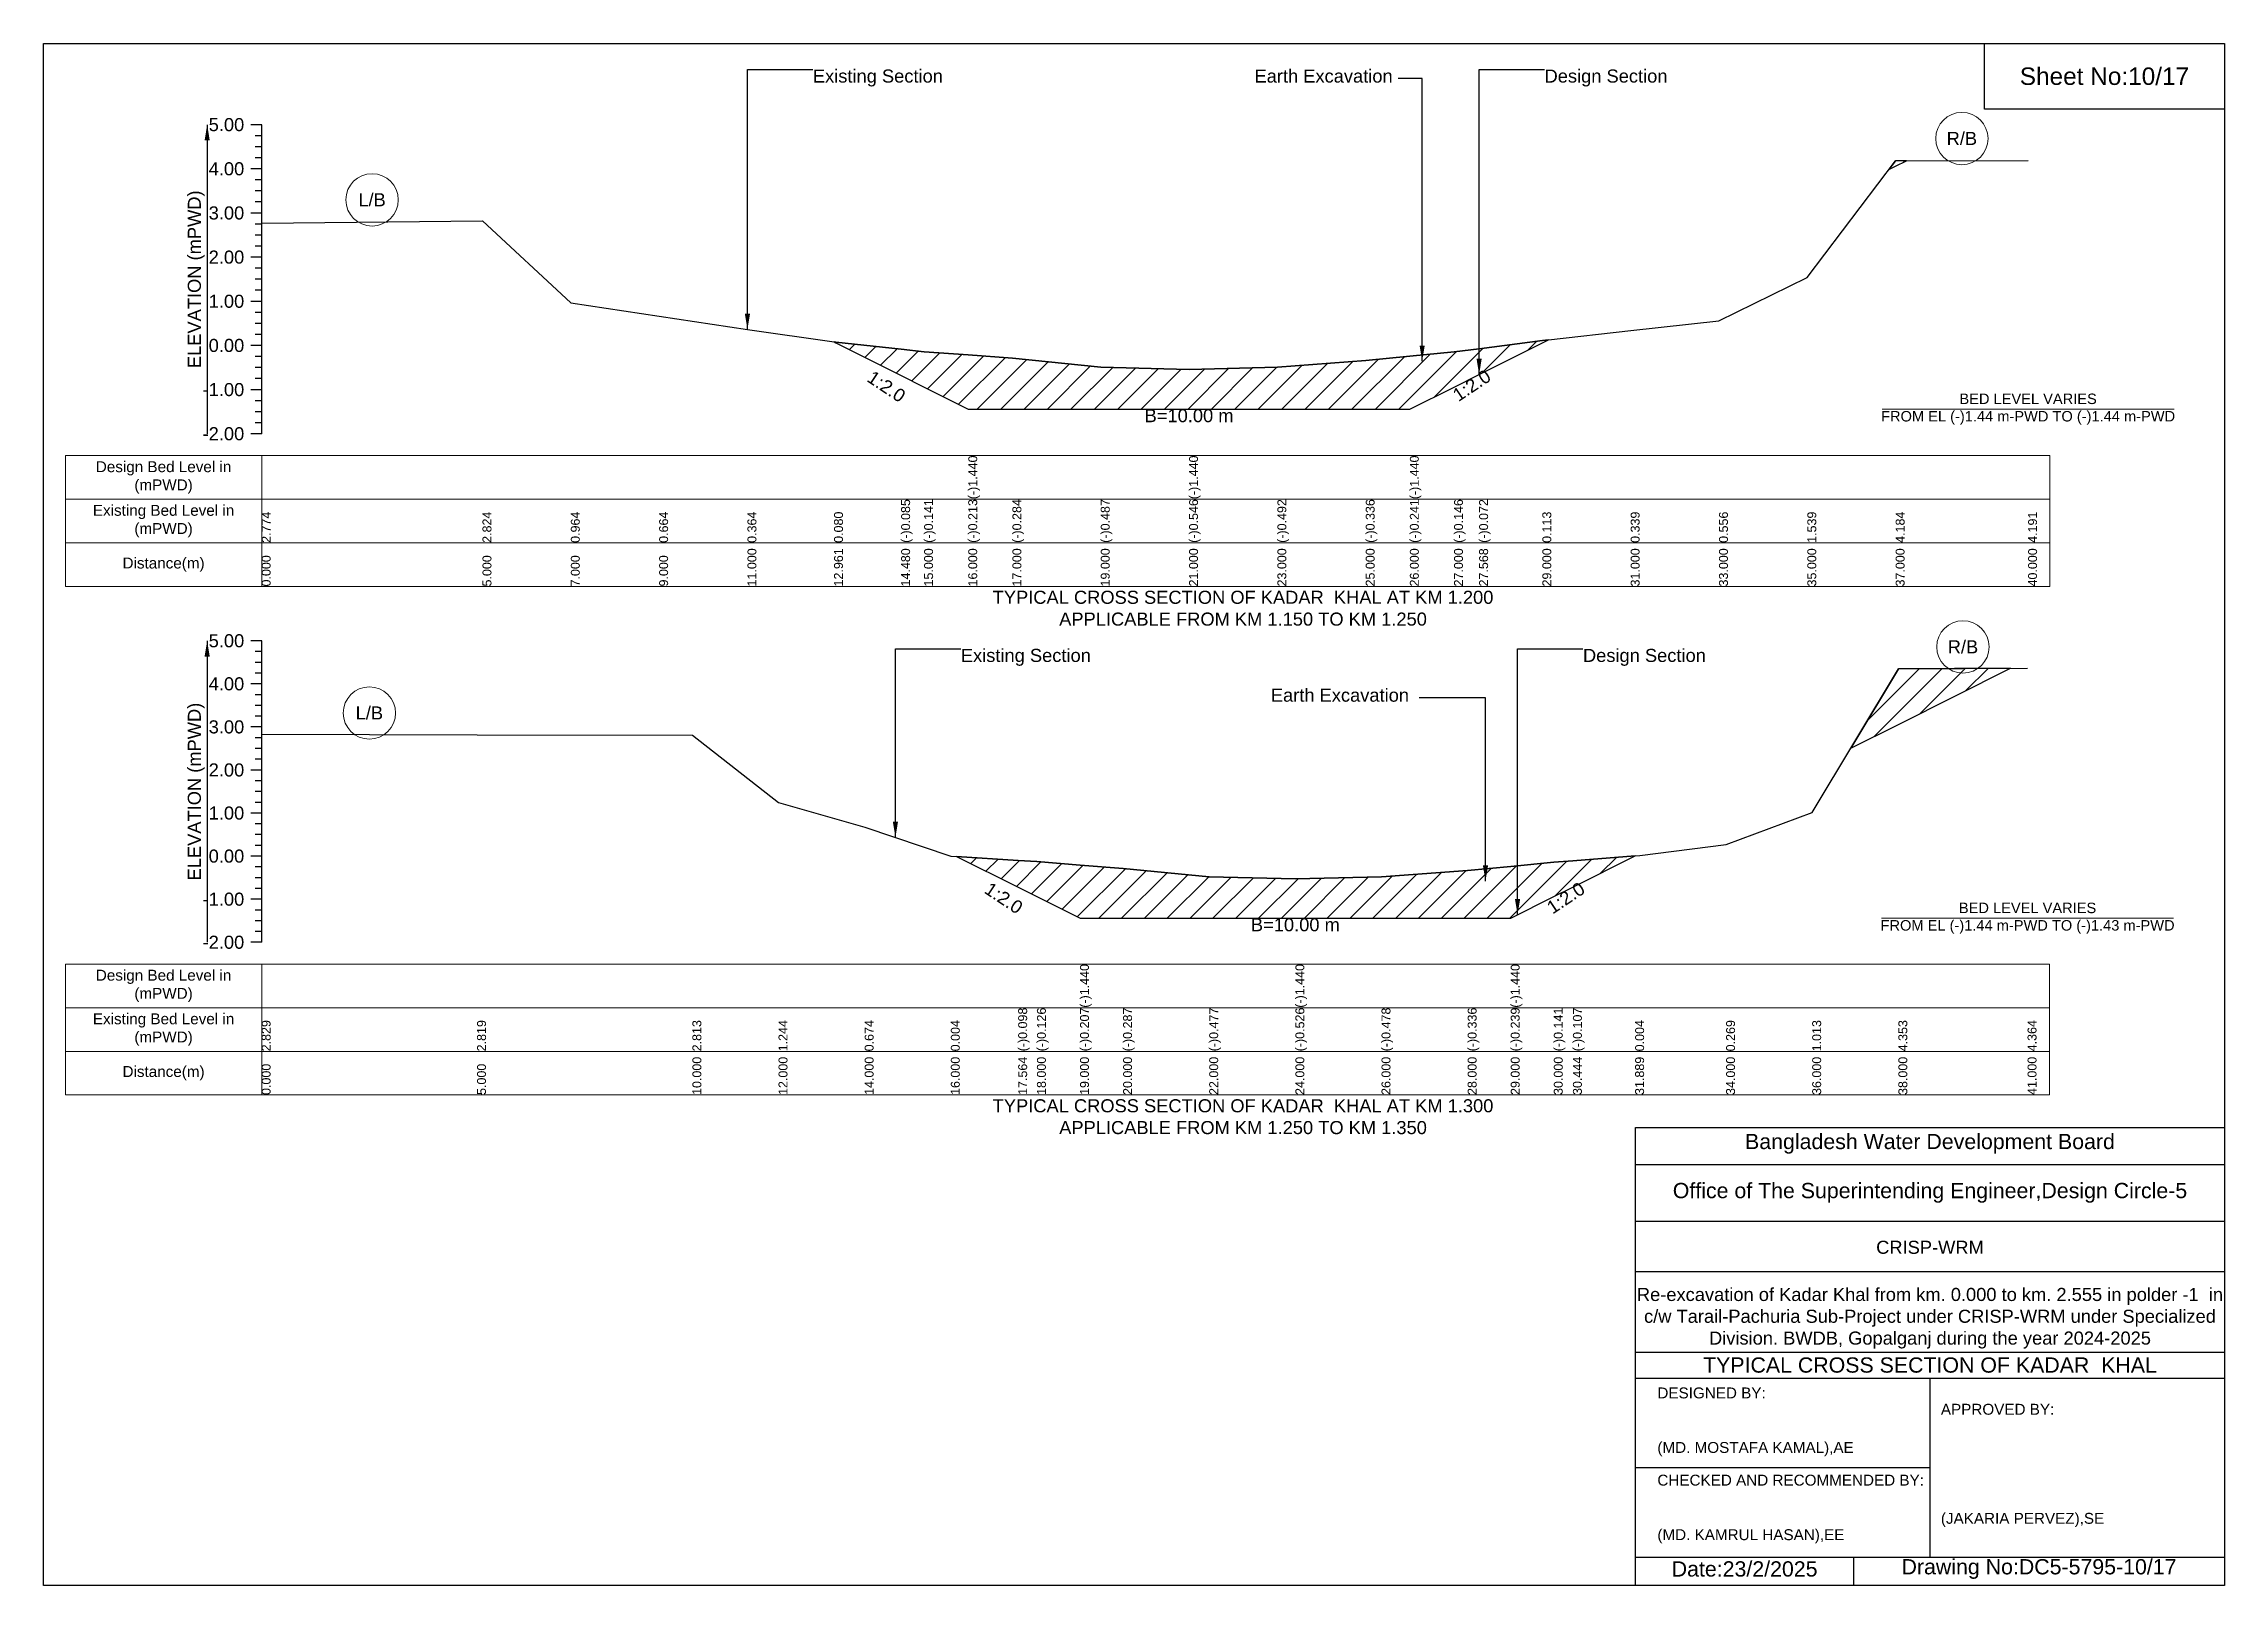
# Model space of a CAD drawing. Header units: inches. Extents: x 91000 to 278000, y -13885 to 0.
# Drawn here: x 190000 to 198000, y -5656 to 0 of the extents above; entities that cross this region are included whole.
import ezdxf

# ---------------------------------------------------------------- set-up
doc = ezdxf.new("R2010")
doc.units = ezdxf.units.IN
doc.header["$LTSCALE"] = 7
doc.header["$MEASUREMENT"] = 0
for name, color, linetype, lineweight in [('Cross section Data Border', 7, 'Continuous', 9), ('Cross Section Labels', 7, 'Continuous', 9), ('Existing_Bed_Level for Xsection', 7, 'Continuous', 25)]:
    doc.layers.add(name, color=color, linetype=linetype, lineweight=lineweight)
doc.styles.get("Standard").update_dxf_attribs({"font": 'arial.ttf'})
doc.dimstyles.get("Standard").update_dxf_attribs({"dimtxt": 0.18, "dimasz": 0.18, "dimexe": 0.18, "dimexo": 0.0625, "dimgap": 0.09, "dimtad": 0, "dimtih": 1, "dimtoh": 1, "dimdec": 4, "dimzin": 0, "dimdsep": 46, "dimtxsty": 'Standard', "dimcen": 0.09, "dimadec": 0, "dimazin": 0, "dimtfac": 1, "dimtdec": 4, "dimtofl": 0, "dimtmove": 0, "dimatfit": 3, "dimfxl": 1, "dimtolj": 1, "dimtzin": 0, "dimarcsym": 0})

msp = doc.modelspace()

# ---------------------------------------------------------------- texts
at = {"attachment_point": 5}
for s, insert, char_height in [('Sheet No:10/17', (197560, -120), 64), ('Bangladesh Water Development Board', (196920, -4036), 56), ('Office of The Superintending Engineer,Design Circle-5', (196920, -4216), 56)]:
    msp.add_mtext(s, dxfattribs=dict(at, insert=insert, char_height=char_height))
for s, insert, char_height, width, attachment_point in [('CRISP-WRM', (196920, -4416), 48, 2240, 5), ('Re-excavation of Kadar Khal from km. 0.000 to km. 2.555 in polder -1  in c/w Tarail-Pachuria Sub-Project under CRISP-WRM under Specialized Division. BWDB, Gopalganj during the year 2024-2025', (196920, -4676), 48, 2160, 5), ('TYPICAL CROSS SECTION OF KADAR  KHAL', (196920, -4848), 56, 2240, 5), ('DESIGNED BY:^J^J^J(MD. MOSTAFA KAMAL),AE', (195920, -5056), 40, 1120, 4), ('APPROVED BY:^J^J^J^J^J^J(JAKARIA PERVEZ),SE', (196960, -5216), 40, 1120, 4), ('CHECKED AND RECOMMENDED BY:^J^J^J(MD. KAMRUL HASAN),EE', (195920, -5376), 40, 1120, 4), ('Date:23/2/2025', (196240, -5596), 56, 1120, 5), ('Drawing No:DC5-5795-10/17', (197320, -5596), 56, 1760, 5)]:
    msp.add_mtext(s, dxfattribs=dict(insert=insert, char_height=char_height, width=width, attachment_point=attachment_point))
at = {"layer": 'Cross section Data Border', "char_height": 40, "width": 640, "attachment_point": 5}
for s, insert in [('Design Bed Level in (mPWD)', (190440, -1591.5)), ('Existing Bed Level in (mPWD)', (190440, -1751.5)), ('Distance(m)', (190440, -1911.5)), ('Design Bed Level in (mPWD)', (190440, -3456.9)), ('Existing Bed Level in (mPWD)', (190440, -3616.9)), ('Distance(m)', (190440, -3776.9))]:
    msp.add_mtext(s, dxfattribs=dict(at, insert=insert))
at = {"layer": 'Cross Section Labels'}
for s, insert, char_height, attachment_point in [('Existing Section', (192822, -95), 48, 1), ('Earth Excavation', (194442, -95), 48, 1), ('Design Section', (195506.1, -95), 48, 1), ('R/B', (197037, -348.2), 48, 5), ('L/B', (191205, -573.1), 48, 5), ('B=10.00 m', (194202, -1340.8), 48, 2), ('BED LEVEL VARIES ^JFROM EL (-)1.44 m-PWD TO (-)1.44 m-PWD', (197280, -1340.8), 38.4, 5), ('TYPICAL CROSS SECTION OF KADAR  KHAL AT KM 1.200^JAPPLICABLE FROM KM 1.150 TO KM 1.250', (194400, -2071.5), 48, 5), ('Existing Section', (193364.8, -2220.4), 48, 1), ('Design Section', (195647, -2220.4), 48, 1), ('R/B', (197041, -2213.2), 48, 5), ('Earth Excavation', (194502, -2366.2), 48, 1), ('L/B', (191195, -2455.7), 48, 5), ('BED LEVEL VARIES ^JFROM EL (-)1.44 m-PWD TO (-)1.43 m-PWD', (197278, -3208.4), 38.4, 5), ('B=10.00 m', (194592, -3208.4), 48, 2), ('TYPICAL CROSS SECTION OF KADAR  KHAL AT KM 1.300^JAPPLICABLE FROM KM 1.250 TO KM 1.350', (194400, -3936.9), 48, 5)]:
    msp.add_mtext(s, dxfattribs=dict(at, insert=insert, char_height=char_height, attachment_point=attachment_point))
at = {"layer": 'Cross Section Labels', "char_height": 48, "attachment_point": 2}
for insert, rotation in [((195225.6, -1234), 33.69007), ((193105.3, -1238), 326.30993), ((193535.7, -3114.7), 326.30993), ((195570.7, -3114.1), 33.69007)]:
    msp.add_mtext('1:2.0', dxfattribs=dict(at, insert=insert, rotation=rotation))
at = {"layer": 'Existing_Bed_Level for Xsection', "char_height": 48, "attachment_point": 6}
for s, insert in [('5.00', (190736, -297.5)), ('4.00', (190736, -459.5)), ('3.00', (190736, -621.5)), ('2.00', (190736, -783.5)), ('1.00', (190736, -945.5)), ('0.00', (190736, -1107.5)), ('-1.00', (190736, -1269.5)), ('-2.00', (190736, -1431.5)), ('5.00', (190736, -2190.9)), ('4.00', (190736, -2348.9)), ('3.00', (190736, -2506.9)), ('2.00', (190736, -2664.9)), ('1.00', (190736, -2822.9)), ('0.00', (190736, -2980.9)), ('-1.00', (190736, -3138.9)), ('-2.00', (190736, -3296.9))]:
    msp.add_mtext(s, dxfattribs=dict(at, insert=insert))
at = {"layer": 'Existing_Bed_Level for Xsection', "rotation": 90}
for s, insert, char_height, attachment_point in [('ELEVATION (mPWD)', (190560, -864.5), 48, 5), ('(-)1.440', (193392, -1671.5), 32.8, 1), ('(-)1.440', (194202, -1671.5), 32.8, 1), ('(-)1.440', (195012, -1671.5), 32.8, 1), ('(-)0.085', (193145.8, -1831.5), 32.8, 1), ('(-)0.141', (193230, -1831.5), 32.8, 1), ('(-)0.213', (193392, -1831.5), 32.8, 1), ('(-)0.284', (193554, -1831.5), 32.8, 1), ('(-)0.487', (193878, -1831.5), 32.8, 1), ('(-)0.546', (194202, -1831.5), 32.8, 1), ('(-)0.492', (194526, -1831.5), 32.8, 1), ('(-)0.336', (194850, -1831.5), 32.8, 1), ('(-)0.241', (195012, -1831.5), 32.8, 1), ('(-)0.146', (195174, -1831.5), 32.8, 1), ('(-)0.072', (195266.1, -1831.5), 32.8, 1), ('2.774', (190800, -1831.5), 32.8, 1), ('2.824', (191610, -1831.5), 32.8, 1), ('0.964', (191934, -1831.5), 32.8, 1), ('0.664', (192258, -1831.5), 32.8, 1), ('0.364', (192582, -1831.5), 32.8, 1), ('0.080', (192899.6, -1831.5), 32.8, 1), ('0.113', (195498, -1831.5), 32.8, 1), ('0.339', (195822, -1831.5), 32.8, 1), ('0.556', (196146, -1831.5), 32.8, 1), ('1.539', (196470, -1831.5), 32.8, 1), ('4.184', (196794, -1831.5), 32.8, 1), ('4.191', (197280, -1831.5), 32.8, 1), ('0.000', (190800, -1991.5), 32.8, 1), ('5.000', (191610, -1991.5), 32.8, 1), ('7.000', (191934, -1991.5), 32.8, 1), ('9.000', (192258, -1991.5), 32.8, 1), ('11.000', (192582, -1991.5), 32.8, 1), ('12.961', (192899.6, -1991.5), 32.8, 1), ('14.480', (193145.8, -1991.5), 32.8, 1), ('15.000', (193230, -1991.5), 32.8, 1), ('16.000', (193392, -1991.5), 32.8, 1), ('17.000', (193554, -1991.5), 32.8, 1), ('19.000', (193878, -1991.5), 32.8, 1), ('21.000', (194202, -1991.5), 32.8, 1), ('23.000', (194526, -1991.5), 32.8, 1), ('25.000', (194850, -1991.5), 32.8, 1), ('26.000', (195012, -1991.5), 32.8, 1), ('27.000', (195174, -1991.5), 32.8, 1), ('27.568', (195266.1, -1991.5), 32.8, 1), ('29.000', (195498, -1991.5), 32.8, 1), ('31.000', (195822, -1991.5), 32.8, 1), ('33.000', (196146, -1991.5), 32.8, 1), ('35.000', (196470, -1991.5), 32.8, 1), ('37.000', (196794, -1991.5), 32.8, 1), ('40.000', (197280, -1991.5), 32.8, 1), ('ELEVATION (mPWD)', (190560, -2743.9), 48, 5), ('(-)1.440', (193802, -3536.9), 32.8, 1), ('(-)1.440', (194592, -3536.9), 32.8, 1), ('(-)1.440', (195382, -3536.9), 32.8, 1), ('2.829', (190800, -3696.9), 32.8, 1), ('2.819', (191590, -3696.9), 32.8, 1), ('2.813', (192380, -3696.9), 32.8, 1), ('1.244', (192696, -3696.9), 32.8, 1), ('0.674', (193012, -3696.9), 32.8, 1), ('0.004', (193328, -3696.9), 32.8, 1), ('(-)0.098', (193575.2, -3696.9), 32.8, 1), ('(-)0.126', (193644, -3696.9), 32.8, 1), ('(-)0.207', (193802, -3696.9), 32.8, 1), ('(-)0.287', (193960, -3696.9), 32.8, 1), ('(-)0.477', (194276, -3696.9), 32.8, 1), ('(-)0.526', (194592, -3696.9), 32.8, 1), ('(-)0.478', (194908, -3696.9), 32.8, 1), ('(-)0.336', (195224, -3696.9), 32.8, 1), ('(-)0.239', (195382, -3696.9), 32.8, 1), ('(-)0.141', (195540, -3696.9), 32.8, 1), ('(-)0.107', (195610.2, -3696.9), 32.8, 1), ('0.004', (195838.4, -3696.9), 32.8, 1), ('0.269', (196172, -3696.9), 32.8, 1), ('1.013', (196488, -3696.9), 32.8, 1), ('4.353', (196804, -3696.9), 32.8, 1), ('4.364', (197278, -3696.9), 32.8, 1), ('0.000', (190800, -3856.9), 32.8, 1), ('5.000', (191590, -3856.9), 32.8, 1), ('10.000', (192380, -3856.9), 32.8, 1), ('12.000', (192696, -3856.9), 32.8, 1), ('14.000', (193012, -3856.9), 32.8, 1), ('16.000', (193328, -3856.9), 32.8, 1), ('17.564', (193575.2, -3856.9), 32.8, 1), ('18.000', (193644, -3856.9), 32.8, 1), ('19.000', (193802, -3856.9), 32.8, 1), ('20.000', (193960, -3856.9), 32.8, 1), ('22.000', (194276, -3856.9), 32.8, 1), ('24.000', (194592, -3856.9), 32.8, 1), ('26.000', (194908, -3856.9), 32.8, 1), ('28.000', (195224, -3856.9), 32.8, 1), ('29.000', (195382, -3856.9), 32.8, 1), ('30.000', (195540, -3856.9), 32.8, 1), ('30.444', (195610.2, -3856.9), 32.8, 1), ('31.889', (195838.4, -3856.9), 32.8, 1), ('34.000', (196172, -3856.9), 32.8, 1), ('36.000', (196488, -3856.9), 32.8, 1), ('38.000', (196804, -3856.9), 32.8, 1), ('41.000', (197278, -3856.9), 32.8, 1)]:
    msp.add_mtext(s, dxfattribs=dict(at, insert=insert, char_height=char_height, attachment_point=attachment_point))

# ---------------------------------------------------------------- hatches: boundary and pattern name
at = {"layer": 'Existing_Bed_Level for Xsection'}
h = msp.add_hatch(dxfattribs=at)
h.set_pattern_fill('ANSI31', color=256, scale=486, style=0)
h.paths.add_polyline_path([(196769.6, -462), (196794, -449.8), (196834.4, -429.6), (196794, -429.7)])
h = msp.add_hatch(dxfattribs=at)
h.set_pattern_fill('ANSI31', color=256, scale=486, style=0)
h.paths.add_polyline_path([(192899.6, -1094.6), (192906, -1097.8), (193145.8, -1217.7), (193230, -1259.8), (193392, -1340.8), (193554, -1340.8), (193878, -1340.8), (194202, -1340.8), (194526, -1340.8), (194850, -1340.8), (195012, -1340.8), (195174, -1259.8), (195266.1, -1213.8), (195498, -1097.8), (195520.2, -1086.7), (195498, -1089.2), (195266.1, -1119.3), (195174, -1131.2), (195012, -1146.6), (194850, -1162), (194526, -1187.3), (194202, -1196), (193878, -1186.4), (193554, -1153.6), (193392, -1142), (193230, -1130.4), (193145.8, -1121.3), (192906, -1095.6)])
h = msp.add_hatch(dxfattribs=at)
h.set_pattern_fill('ANSI31', color=256, scale=474, style=0)
h.paths.add_polyline_path([(196629.4, -2584.7), (196804, -2497.4), (197215.6, -2291.6), (196804, -2293.1)])
h = msp.add_hatch(dxfattribs=at)
h.set_pattern_fill('ANSI31', color=256, scale=474, style=0)
h.paths.add_polyline_path([(193348.3, -2981.6), (193575.2, -3095), (193644, -3129.4), (193802, -3208.4), (193960, -3208.4), (194276, -3208.4), (194592, -3208.4), (194908, -3208.4), (195224, -3208.4), (195382, -3208.4), (195540, -3129.4), (195610.2, -3094.3), (195838.4, -2980.2), (195610.2, -2997.8), (195540, -3003.2), (195382, -3018.6), (195224, -3034), (194908, -3056.4), (194592, -3064), (194276, -3056.3), (193960, -3026.2), (193802, -3013.5), (193644, -3000.8), (193575.2, -2996.3)])

# ---------------------------------------------------------------- linework, layer by layer
for points in [[(190000, 0), (198000, 0), (198000, -5656), (190000, -5656)], [(197120, 0), (198000, 0), (198000, -240), (197120, -240)]]:
    msp.add_lwpolyline(points, close=True)
for points in [[(195840, -5656), (195840, -3976), (198000, -3976)], [(195840, -4112), (198000, -4112)], [(195840, -4320), (198000, -4320)], [(195840, -4504), (198000, -4504)], [(195840, -4800), (198000, -4800)], [(195840, -4896), (198000, -4896)], [(196920, -4896), (196920, -5552)], [(195840, -5224), (196920, -5224)], [(195840, -5552), (198000, -5552)], [(196640, -5552), (196640, -5656)]]:
    msp.add_lwpolyline(points)
at = {"layer": 'Cross section Data Border'}
for points in [[(190080, -1511.5), (197360, -1511.5), (197360, -1991.5), (190080, -1991.5)], [(190080, -3376.9), (197358, -3376.9), (197358, -3856.9), (190080, -3856.9)]]:
    msp.add_lwpolyline(points, close=True, dxfattribs=at)
for points in [[(190800, -1511.5), (190800, -1991.5)], [(190080, -1671.5), (197360, -1671.5)], [(190080, -1831.5), (197360, -1831.5)], [(190800, -3376.9), (190800, -3856.9)], [(190080, -3536.9), (197358, -3536.9)], [(190080, -3696.9), (197358, -3696.9)]]:
    msp.add_lwpolyline(points, dxfattribs=at)
at = {"layer": 'Cross Section Labels'}
for points in [[(196744.2, -1340.8), (197815.8, -1340.8)], [(196742.2, -3208.4), (197813.8, -3208.4)]]:
    msp.add_lwpolyline(points, dxfattribs=at)
for centre in [(197037, -348.2), (191205, -573.1), (197041, -2213.2), (191195, -2455.7)]:
    msp.add_circle(centre, 96, dxfattribs=at)
at = {"layer": 'Existing_Bed_Level for Xsection'}
for points in [[(190800, -297.5), (190760, -297.5)], [(190800, -1431.5), (190800, -1269.5), (190800, -1107.5), (190800, -945.5), (190800, -783.5), (190800, -621.5), (190800, -459.5), (190800, -297.5)], [(190800, -338), (190776, -338)], [(190800, -378.5), (190776, -378.5)], [(190800, -459.5), (190760, -459.5)], [(190800, -419), (190776, -419)], [(190800, -658.2), (191610, -650.1), (191934, -951.4), (192258, -1000), (192582, -1048.6), (192899.6, -1094.6), (192906, -1095.6), (193145.8, -1121.3), (193230, -1130.4), (193392, -1142), (193392, -1142), (193554, -1153.6), (193878, -1186.4), (194202, -1196), (194202, -1196), (194526, -1187.3), (194850, -1162), (195012, -1146.6), (195012, -1146.6), (195174, -1131.2), (195266.1, -1119.3), (195498, -1089.2), (195520.2, -1086.7), (195822, -1052.6), (196146, -1017.5), (196470, -858.2), (196794, -429.7), (197280, -428.6)], [(190800, -500), (190776, -500)], [(190800, -540.5), (190776, -540.5)], [(190800, -621.5), (190760, -621.5)], [(190800, -581), (190776, -581)], [(190800, -662), (190776, -662)], [(190800, -702.5), (190776, -702.5)], [(190800, -783.5), (190760, -783.5)], [(190800, -743), (190776, -743)], [(190800, -824), (190776, -824)], [(190800, -864.5), (190776, -864.5)], [(190800, -945.5), (190760, -945.5)], [(190800, -905), (190776, -905)], [(190800, -986), (190776, -986)], [(190800, -1026.5), (190776, -1026.5)], [(190800, -1107.5), (190760, -1107.5)], [(190800, -1067), (190776, -1067)], [(190800, -1148), (190776, -1148)], [(190800, -1188.5), (190776, -1188.5)], [(190800, -1269.5), (190760, -1269.5)], [(190800, -1229), (190776, -1229)], [(190800, -1310), (190776, -1310)], [(190800, -1350.5), (190776, -1350.5)], [(190800, -1431.5), (190760, -1431.5)], [(190800, -1391), (190776, -1391)], [(190800, -2190.9), (190760, -2190.9)], [(190800, -2230.4), (190776, -2230.4)], [(190800, -3296.9), (190800, -3138.9), (190800, -2980.9), (190800, -2822.9), (190800, -2664.9), (190800, -2506.9), (190800, -2348.9), (190800, -2190.9)], [(190800, -2269.9), (190776, -2269.9)], [(190800, -2309.4), (190776, -2309.4)], [(190800, -2533.9), (191590, -2535.5), (192380, -2536.4), (192696, -2784.3), (193012, -2874.4), (193328, -2980.3), (193348.3, -2981.6), (193575.2, -2996.3), (193644, -3000.8), (193802, -3013.5), (193802, -3013.5), (193960, -3026.2), (194276, -3056.3), (194592, -3064), (194592, -3064), (194908, -3056.4), (195224, -3034), (195382, -3018.6), (195382, -3018.6), (195540, -3003.2), (195610.2, -2997.8), (195838.4, -2980.2), (195856, -2978.8), (196172, -2938.4), (196488, -2820.8), (196804, -2293.1), (197278, -2291.4)], [(190800, -2348.9), (190760, -2348.9)], [(190800, -2388.4), (190776, -2388.4)], [(190800, -2427.9), (190776, -2427.9)], [(190800, -2467.4), (190776, -2467.4)], [(190800, -2506.9), (190760, -2506.9)], [(190800, -2546.4), (190776, -2546.4)], [(190800, -2585.9), (190776, -2585.9)], [(190800, -2625.4), (190776, -2625.4)], [(190800, -2664.9), (190760, -2664.9)], [(190800, -2704.4), (190776, -2704.4)], [(190800, -2743.9), (190776, -2743.9)], [(190800, -2783.4), (190776, -2783.4)], [(190800, -2822.9), (190760, -2822.9)], [(190800, -2862.4), (190776, -2862.4)], [(190800, -2901.9), (190776, -2901.9)], [(190800, -2941.4), (190776, -2941.4)], [(190800, -2980.9), (190760, -2980.9)], [(190800, -3020.4), (190776, -3020.4)], [(190800, -3059.9), (190776, -3059.9)], [(190800, -3099.4), (190776, -3099.4)], [(190800, -3138.9), (190760, -3138.9)], [(190800, -3178.4), (190776, -3178.4)], [(190800, -3217.9), (190776, -3217.9)], [(190800, -3257.4), (190776, -3257.4)], [(190800, -3296.9), (190760, -3296.9)]]:
    msp.add_lwpolyline(points, dxfattribs=at)
for points in [[(196769.6, -462), (196794, -449.8), (196834.4, -429.6), (196794, -429.7)], [(192899.6, -1094.6), (192906, -1097.8), (193145.8, -1217.7), (193230, -1259.8), (193392, -1340.8), (193392, -1340.8), (193554, -1340.8), (193878, -1340.8), (194202, -1340.8), (194202, -1340.8), (194526, -1340.8), (194850, -1340.8), (195012, -1340.8), (195012, -1340.8), (195174, -1259.8), (195266.1, -1213.8), (195498, -1097.8), (195520.2, -1086.7), (195498, -1089.2), (195266.1, -1119.3), (195174, -1131.2), (195012, -1146.6), (195012, -1146.6), (194850, -1162), (194526, -1187.3), (194202, -1196), (194202, -1196), (193878, -1186.4), (193554, -1153.6), (193392, -1142), (193392, -1142), (193230, -1130.4), (193145.8, -1121.3), (192906, -1095.6)], [(196629.4, -2584.7), (196804, -2497.4), (197215.6, -2291.6), (196804, -2293.1)], [(193348.3, -2981.6), (193575.2, -3095), (193644, -3129.4), (193802, -3208.4), (193802, -3208.4), (193960, -3208.4), (194276, -3208.4), (194592, -3208.4), (194592, -3208.4), (194908, -3208.4), (195224, -3208.4), (195382, -3208.4), (195382, -3208.4), (195540, -3129.4), (195610.2, -3094.3), (195838.4, -2980.2), (195610.2, -2997.8), (195540, -3003.2), (195382, -3018.6), (195382, -3018.6), (195224, -3034), (194908, -3056.4), (194592, -3064), (194592, -3064), (194276, -3056.3), (193960, -3026.2), (193802, -3013.5), (193802, -3013.5), (193644, -3000.8), (193575.2, -2996.3)]]:
    msp.add_lwpolyline(points, close=True, dxfattribs=at)

msp.set_redraw_order([(e.dxf.handle, doc.entitydb.next_handle()) for e in msp.query("TEXT MTEXT ATTDEF DIMENSION ARC_DIMENSION")])  # texts and dimensions are drawn at this point

# ---------------------------------------------------------------- leaders
at = {"layer": 'Cross Section Labels', "annotation_type": 0, "has_hookline": 1}
for points, hookline_direction, text_width in [([(192582, -1048.6), (192582, -95), (192821.9, -95)], 0, 467.2), ([(195057.1, -1165.2), (195057.1, -128.4), (194968.5, -128.4)], 1, 497), ([(195266.1, -1213.8), (195266.1, -95), (195506, -95)], 0, 441.2), ([(193124.8, -2912.2), (193124.8, -2220.4), (193364.7, -2220.4)], 0, 467.2), ([(195407, -3195.9), (195407, -2220.4), (195646.9, -2220.4)], 0, 441.2), ([(195289.4, -3072.5), (195289.4, -2399.9), (195046.2, -2399.9)], 1, 497)]:
    msp.add_leader(points, dimstyle='Standard', override={"dimasz": 57.6}, dxfattribs=dict(at, hookline_direction=hookline_direction, text_width=text_width))
at = {"layer": 'Existing_Bed_Level for Xsection'}
for points in [[(190600, -297.5), (190600, -1431.5)], [(190600, -2190.9), (190600, -3296.9)]]:
    msp.add_leader(points, dimstyle='Standard', override={"dimasz": 57.6}, dxfattribs=at)

doc.saveas('drawing.dxf')
